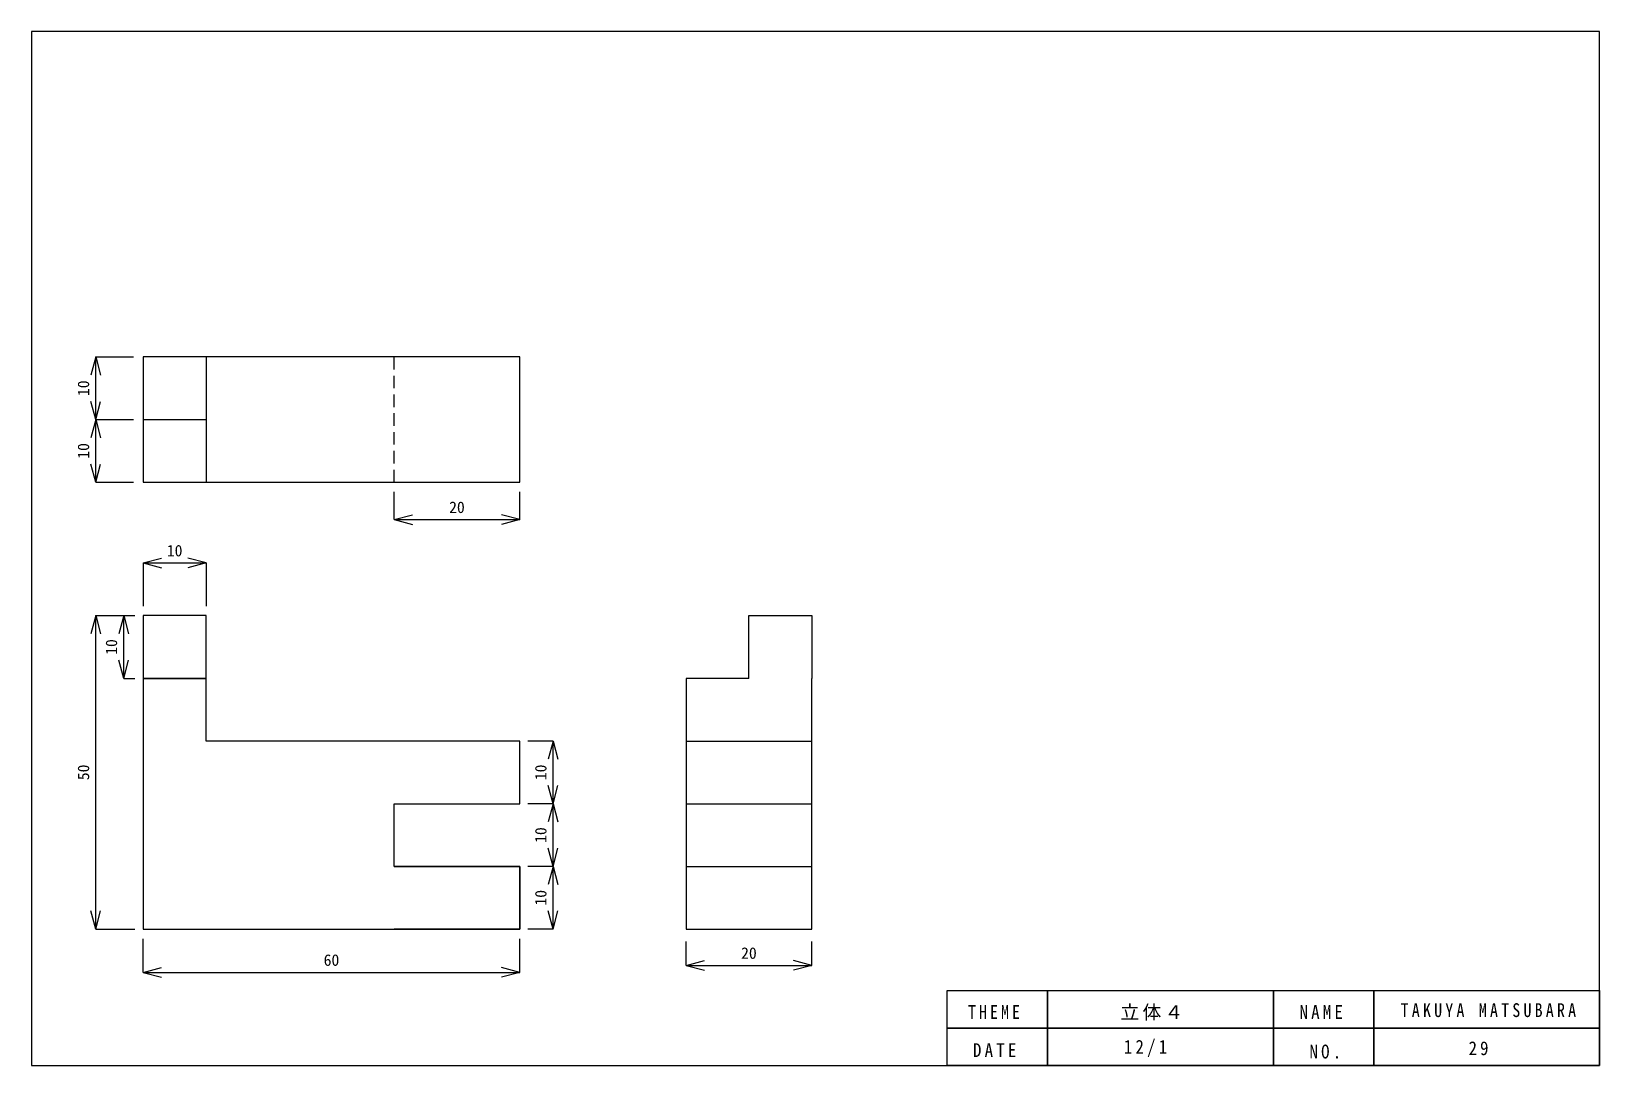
# Model space of a CAD drawing. Units: millimetres on the paper. Extents: x -1924 to 2076, y -2069 to 1931.
# Drawn here: x -129.8 to 120.2, y -77.7 to 87.3 of the extents above; entities that cross this region are included whole.
import ezdxf
from ezdxf.enums import TextEntityAlignment as Align

# ---------------------------------------------------------------- set-up
doc = ezdxf.new("R2010")
doc.units = ezdxf.units.MM
doc.linetypes.add('DASHED2', pattern=[3, 2, -1])
for name, color, linetype in [('0-0_外形線', 7, 'Continuous'), ('0-2_かくれ線', 1, 'DASHED2'), ('0-3_寸法線', 3, 'Continuous')]:
    doc.layers.add(name, color=color, linetype=linetype)
doc.styles.add('ＭＳ ゴシック', font='')
doc.styles.get('ＭＳ ゴシック').set_extended_font_data('MS Gothic')

msp = doc.modelspace()

# ---------------------------------------------------------------- texts
at = {"layer": '0-0_外形線', "char_height": 2.199, "attachment_point": 7, "style": 'ＭＳ ゴシック'}
for s, insert in [('\\T1.38;\\W0.85;THEME', (19.553, -70.286)), ('\\T1.17;立体４', (43.863, -70.551)), ('\\T1.38;\\W0.9;NAME', (72.4, -70.286)), ('\\T1.4;\\W0.85;TAKUYA\\~MATSUBARA', (88.519, -70.022)), ('\\T1.38;\\W0.9;DATE', (20.346, -76.364)), ('\\T1.38;\\W0.9;12/1', (44.391, -76.364)), ('\\T1.38;\\W0.9;NO.', (73.986, -76.628)), ('\\T1.36;\\W0.9;29', (99.352, -76.1))]:
    msp.add_mtext(s, dxfattribs=dict(at, insert=insert))
at = {"layer": '0-3_寸法線', "color": 4, "style": 'ＭＳ ゴシック'}
for s, p in [('10', (-119.99, 29.076)), ('10', (-119.99, 19.076)), ('10', (-115.532, -12.206)), ('50', (-119.99, -32.206)), ('10', (-47.092, -32.206)), ('10', (-47.092, -42.206)), ('10', (-47.092, -52.206))]:
    msp.add_text(s, height=1.833, rotation=90, dxfattribs=at).set_placement(p, align=Align.BOTTOM_LEFT)
for s, p in [('20', (-63.163, 9.863)), ('10', (-108.163, 2.952)), ('20', (-16.617, -61.252)), ('60', (-83.163, -62.366))]:
    msp.add_text(s, height=1.833, dxfattribs=at).set_placement(p, align=Align.BOTTOM_LEFT)

# ---------------------------------------------------------------- linework, layer by layer
at = {"layer": '0-0_外形線'}
for p, q in [((-101.913, 35.326), (-101.913, 15.326)), ((-111.913, 25.326), (-101.913, 25.326)), ((-25.367, -15.956), (-25.367, -55.956)), ((-15.367, -15.956), (-25.367, -15.956)), ((-111.913, -25.956), (-111.913, -55.956)), ((-51.913, -25.956), (-101.913, -25.956)), ((-51.913, -35.956), (-51.913, -25.956)), ((-25.367, -25.956), (-5.367, -25.956)), ((-25.367, -35.956), (-5.367, -35.956)), ((-51.913, -55.956), (-51.913, -45.956)), ((-25.367, -45.956), (-5.367, -45.956)), ((-111.913, -55.956), (-51.913, -55.956)), ((-51.913, -55.956), (-71.913, -55.956))]:
    msp.add_line(p, q, dxfattribs=at)
for points in [[(-129.756, -77.744), (120.244, -77.744), (120.244, 87.256), (-129.756, 87.256)], [(-111.913, 15.326), (-51.913, 15.326), (-51.913, 35.326), (-111.913, 35.326)], [(-111.913, -15.956), (-101.913, -15.956), (-101.913, -5.956), (-111.913, -5.956)], [(32.244, -71.744), (16.244, -71.744), (16.244, -65.744), (32.244, -65.744)], [(68.244, -71.744), (32.244, -71.744), (32.244, -65.744), (68.244, -65.744)], [(84.244, -71.744), (68.244, -71.744), (68.244, -65.744), (84.244, -65.744)], [(120.244, -71.744), (84.244, -71.744), (84.244, -65.744), (120.244, -65.744)], [(32.244, -77.744), (16.244, -77.744), (16.244, -71.744), (32.244, -71.744)], [(68.244, -77.744), (32.244, -77.744), (32.244, -71.744), (68.244, -71.744)], [(84.244, -77.744), (68.244, -77.744), (68.244, -71.744), (84.244, -71.744)], [(120.244, -77.744), (84.244, -77.744), (84.244, -71.744), (120.244, -71.744)]]:
    msp.add_lwpolyline(points, close=True, dxfattribs=at)
for points in [[(-15.367, -15.956), (-15.367, -5.956), (-5.367, -5.956), (-5.367, -15.956)], [(-101.913, -25.956), (-101.913, -15.956), (-111.913, -15.956), (-111.913, -25.956)], [(-25.367, -55.956), (-5.367, -55.956), (-5.367, -15.956)], [(-51.913, -45.956), (-71.913, -45.956), (-71.913, -35.956), (-51.913, -35.956)], [(-71.913, -45.956), (-51.913, -45.956), (-51.913, -55.956)]]:
    msp.add_lwpolyline(points, dxfattribs=at)
msp.add_circle((75.571, -69.23), 2000, dxfattribs=at)
at = {"layer": '0-2_かくれ線'}
msp.add_line((-71.913, 15.326), (-71.913, 35.326), dxfattribs=at)
at = {"layer": '0-3_寸法線'}
for p, q in [((-119.49, 35.326), (-120.267, 32.428)), ((-119.49, 25.326), (-119.49, 35.326)), ((-119.49, 35.326), (-118.714, 32.428)), ((-119.49, 35.326), (-113.471, 35.326)), ((-119.49, 25.326), (-120.267, 28.223)), ((-119.49, 25.326), (-118.714, 28.223)), ((-119.49, 25.326), (-120.267, 22.428)), ((-119.49, 15.326), (-119.49, 25.326)), ((-119.49, 25.326), (-118.714, 22.428)), ((-119.49, 25.326), (-113.471, 25.326)), ((-119.49, 15.326), (-120.267, 18.223)), ((-119.49, 15.326), (-118.714, 18.223)), ((-119.49, 15.326), (-113.471, 15.326)), ((-71.913, 9.363), (-71.913, 13.822)), ((-51.913, 9.363), (-51.913, 13.822)), ((-71.913, 9.363), (-69.015, 10.14)), ((-51.913, 9.363), (-54.811, 10.14)), ((-71.913, 9.363), (-51.913, 9.363)), ((-71.913, 9.363), (-69.015, 8.587)), ((-51.913, 9.363), (-54.811, 8.587)), ((-111.913, 2.452), (-109.015, 3.229)), ((-101.913, 2.452), (-104.811, 3.229)), ((-111.913, 2.452), (-101.913, 2.452)), ((-111.913, 2.452), (-109.015, 1.676)), ((-111.913, 2.452), (-111.913, -4.459)), ((-101.913, 2.452), (-104.811, 1.676)), ((-101.913, 2.452), (-101.913, -4.459)), ((-119.49, -5.956), (-120.267, -8.854)), ((-119.49, -55.956), (-119.49, -5.956)), ((-119.49, -5.956), (-118.714, -8.854)), ((-119.49, -5.956), (-113.248, -5.956)), ((-115.032, -5.956), (-115.808, -8.854)), ((-115.032, -15.956), (-115.032, -5.956)), ((-115.032, -5.956), (-114.255, -8.854)), ((-115.032, -5.956), (-113.248, -5.956)), ((-115.032, -15.956), (-115.808, -13.059)), ((-115.032, -15.956), (-114.255, -13.059)), ((-115.032, -15.956), (-113.248, -15.956)), ((-46.592, -25.956), (-50.605, -25.956)), ((-46.592, -25.956), (-47.369, -28.854)), ((-46.592, -35.956), (-46.592, -25.956)), ((-46.592, -25.956), (-45.816, -28.854)), ((-46.592, -35.956), (-47.369, -33.059)), ((-46.592, -35.956), (-45.816, -33.059)), ((-46.592, -35.956), (-50.605, -35.956)), ((-46.592, -35.956), (-47.369, -38.854)), ((-46.592, -45.956), (-46.592, -35.956)), ((-46.592, -35.956), (-45.816, -38.854)), ((-46.592, -45.956), (-47.369, -43.059)), ((-46.592, -45.956), (-45.816, -43.059)), ((-46.592, -45.956), (-50.605, -45.956)), ((-46.592, -45.956), (-47.369, -48.854)), ((-46.592, -55.956), (-46.592, -45.956)), ((-46.592, -45.956), (-45.816, -48.854)), ((-119.49, -55.956), (-120.267, -53.059)), ((-119.49, -55.956), (-118.714, -53.059)), ((-46.592, -55.956), (-47.369, -53.059)), ((-46.592, -55.956), (-45.816, -53.059)), ((-119.49, -55.956), (-113.248, -55.956)), ((-46.592, -55.956), (-50.605, -55.956)), ((-111.913, -62.866), (-111.913, -57.516)), ((-51.913, -62.866), (-51.913, -57.516)), ((-25.367, -61.752), (-25.367, -57.962)), ((-5.367, -61.752), (-5.367, -57.962)), ((-111.913, -62.866), (-109.015, -62.09)), ((-51.913, -62.866), (-54.811, -62.09)), ((-25.367, -61.752), (-22.469, -60.975)), ((-25.367, -61.752), (-5.367, -61.752)), ((-25.367, -61.752), (-22.469, -62.528)), ((-5.367, -61.752), (-8.264, -60.975)), ((-5.367, -61.752), (-8.264, -62.528)), ((-111.913, -62.866), (-51.913, -62.866)), ((-111.913, -62.866), (-109.015, -63.643)), ((-51.913, -62.866), (-54.811, -63.643))]:
    msp.add_line(p, q, dxfattribs=at)

msp.set_redraw_order([(e.dxf.handle, doc.entitydb.next_handle()) for e in msp.query("TEXT MTEXT ATTDEF DIMENSION ARC_DIMENSION")])  # texts and dimensions are drawn at this point

doc.saveas('drawing.dxf')
